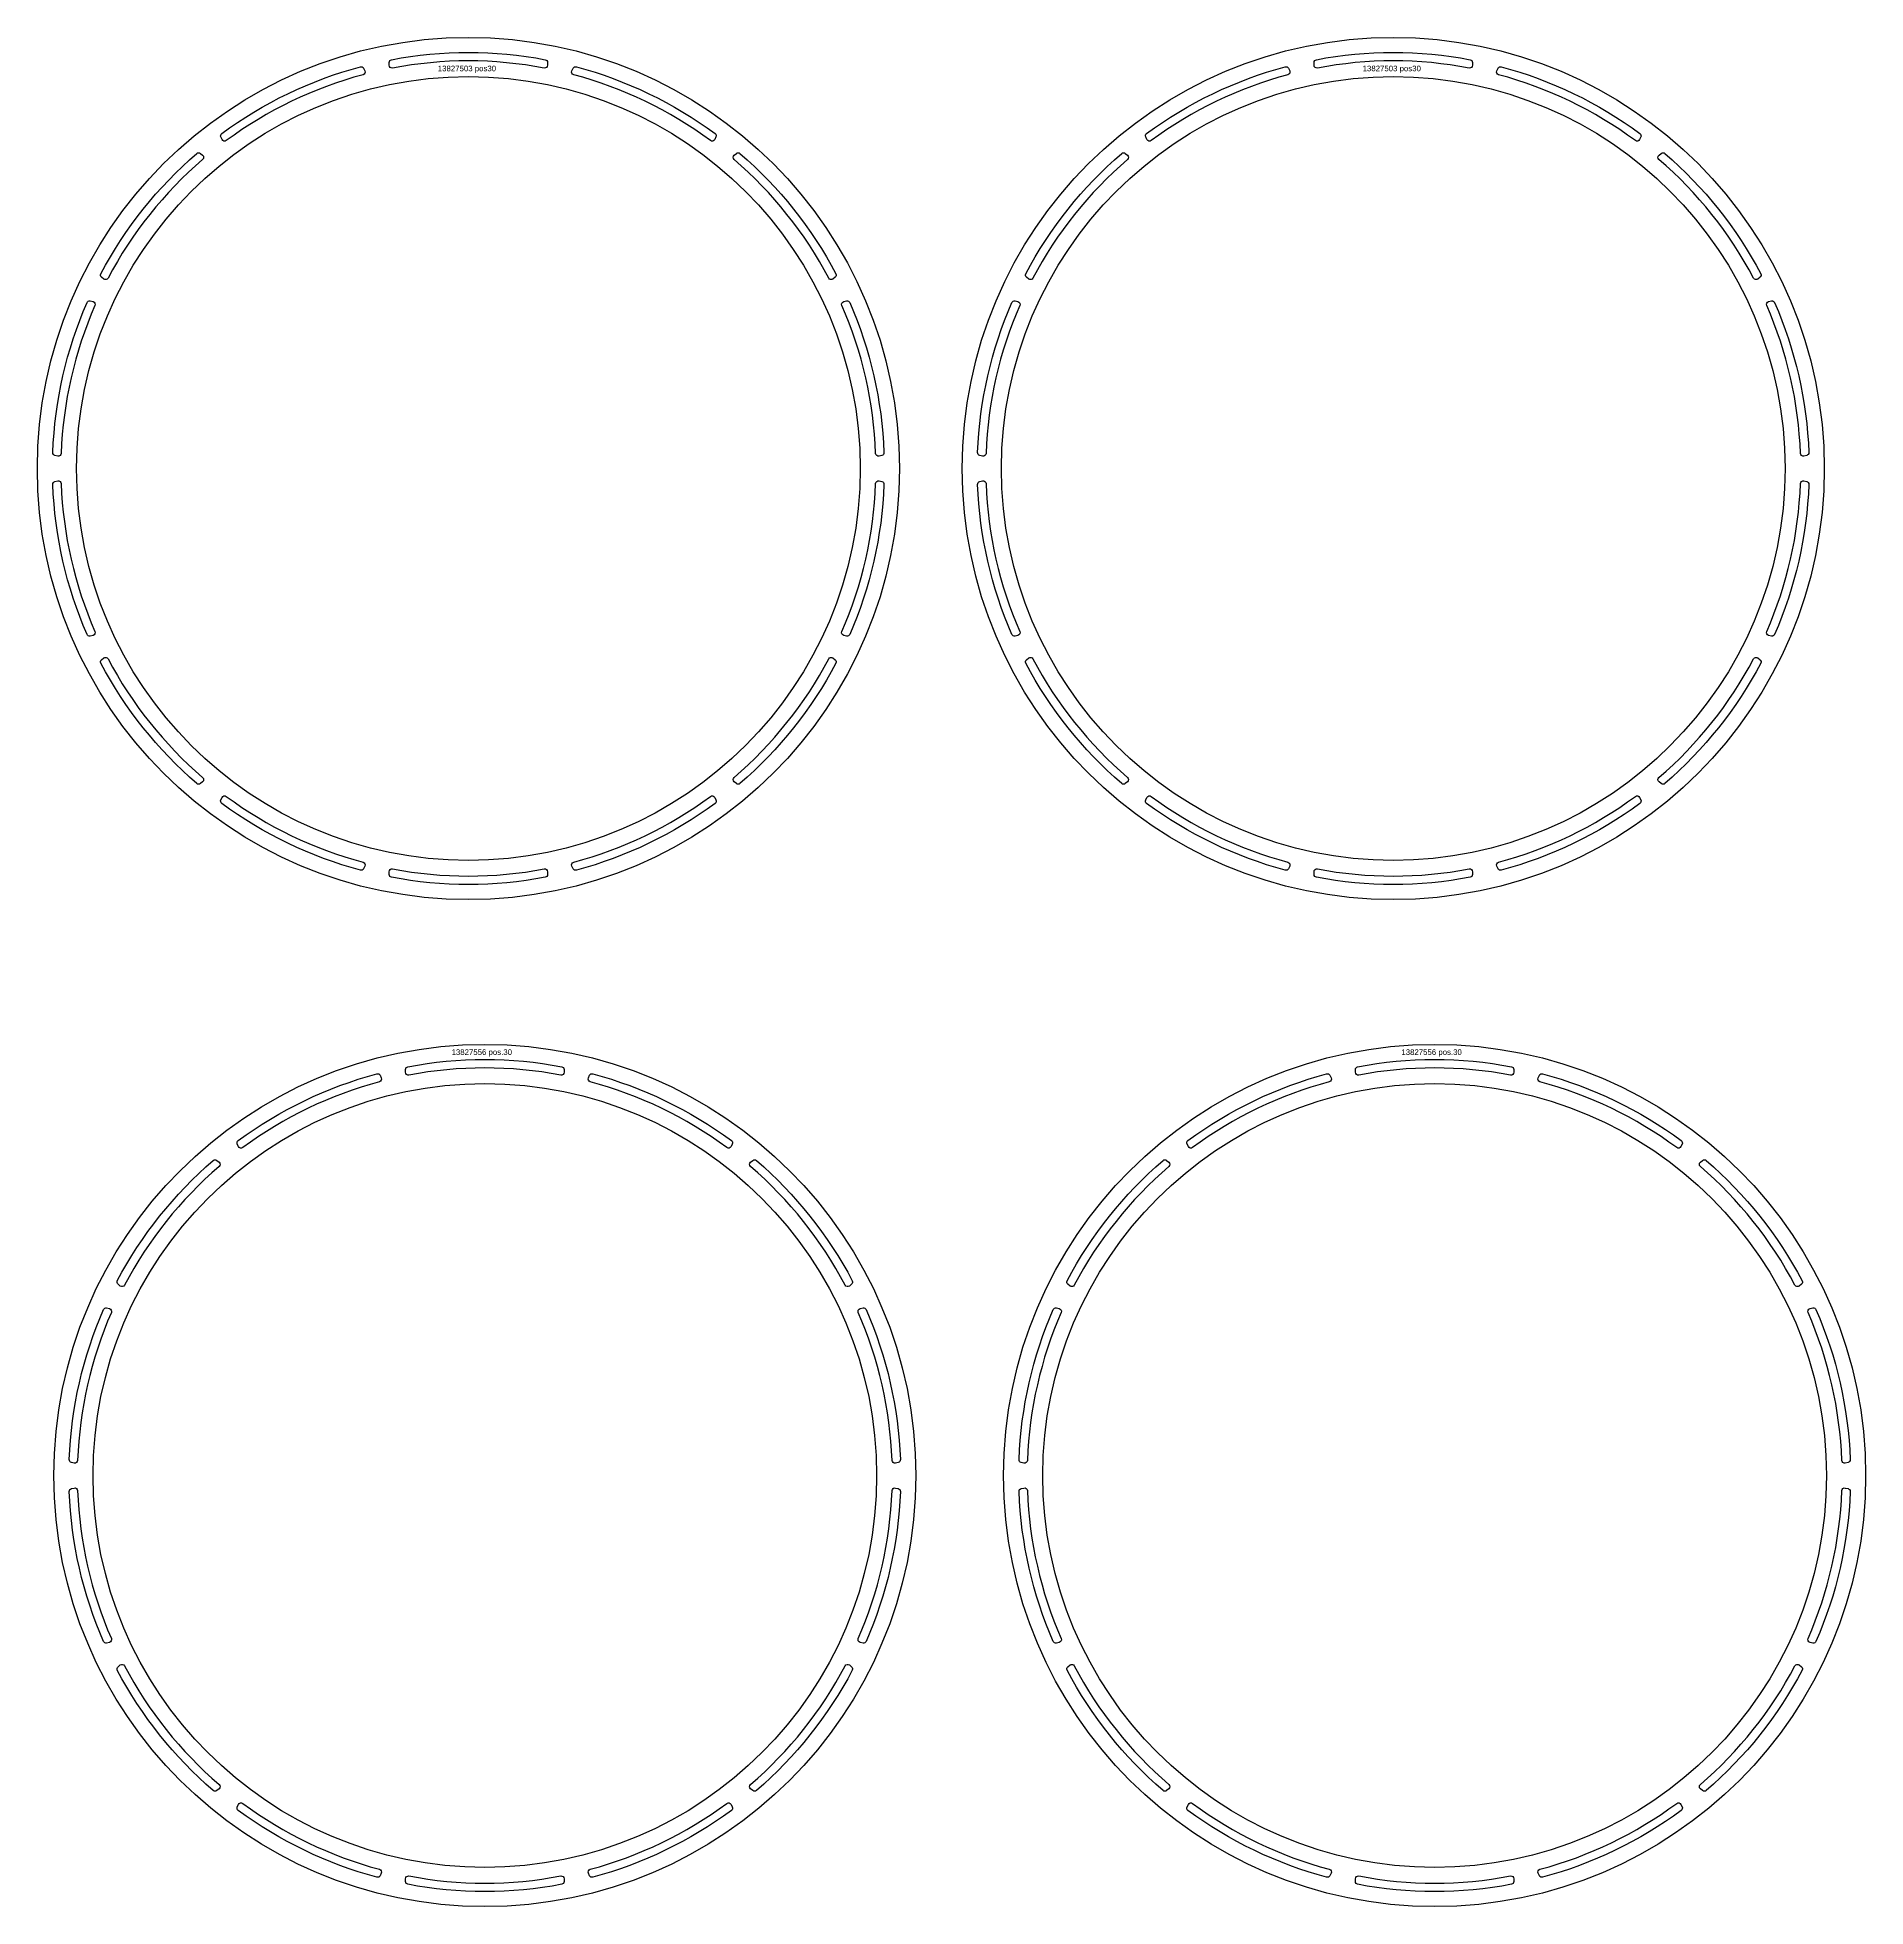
# Model space of a CAD drawing. Header units: millimetres. Extents: x 1449 to 4716, y 533 to 3872.
import ezdxf

# ---------------------------------------------------------------- set-up
doc = ezdxf.new("R2010")
doc.units = ezdxf.units.MM
for name, color, linetype in [('13827503', 7, 'Continuous'), ('13827556', 7, 'Continuous'), ('Texto', 3, 'Continuous')]:
    doc.layers.add(name, color=color, linetype=linetype)
doc.styles.get("Standard").update_dxf_attribs({"font": 'arial.ttf'})

msp = doc.modelspace()

# ---------------------------------------------------------------- linework, layer by layer
at = {"layer": '13827503'}
for points in [[(2077.9, 3826.9, -0.360718), (2082, 3831.8, -0.093284), (2356.8, 3831.8, -0.360718), (2360.9, 3826.9), (2360.9, 3821.8, -0.470204), (2355, 3816.9, 0.093932), (2083.9, 3816.9, -0.470204), (2077.9, 3821.8)], [(3730.2, 3826.9, -0.360718), (3734.3, 3831.8, -0.093284), (4009.1, 3831.8, -0.360718), (4013.2, 3826.9), (4013.2, 3821.8, -0.470204), (4007.3, 3816.9, 0.093932), (3736.1, 3816.9, -0.470204), (3730.2, 3821.8)], [(1777.3, 3693.7, -0.360718), (1778.8, 3699.9, -0.093284), (2026.4, 3819.1, -0.360718), (2032.2, 3816.4), (2034.4, 3811.9, -0.470204), (2031.2, 3804.9, 0.093932), (1786.9, 3687.2, -0.470204), (1779.5, 3689.1)], [(2406.6, 3816.4, -0.360718), (2412.4, 3819.1, -0.093284), (2660.1, 3699.9, -0.360718), (2661.6, 3693.7), (2659.4, 3689.1, -0.470204), (2651.9, 3687.2, 0.093932), (2407.6, 3804.9, -0.470204), (2404.4, 3811.9)], [(3429.5, 3693.7, -0.360718), (3431.1, 3699.9, -0.093284), (3678.7, 3819.1, -0.360718), (3684.5, 3816.4), (3686.7, 3811.9, -0.470204), (3683.5, 3804.9, 0.093932), (3439.2, 3687.2, -0.470204), (3431.7, 3689.1)], [(4058.9, 3816.4, -0.360718), (4064.7, 3819.1, -0.093284), (4312.3, 3699.9, -0.360718), (4313.9, 3693.7), (4311.6, 3689.1, -0.470204), (4304.2, 3687.2, 0.093932), (4059.9, 3804.9, -0.470204), (4056.7, 3811.9)], [(1564.2, 3443.2, -0.360718), (1562.9, 3449.4, -0.093284), (1734.2, 3664.3, -0.360718), (1740.6, 3664.4), (1744.6, 3661.3, -0.470204), (1744.7, 3653.6, 0.093932), (1575.7, 3441.6, -0.470204), (1568.1, 3440)], [(2698.2, 3664.4, -0.360718), (2704.6, 3664.3, -0.093284), (2876, 3449.4, -0.360718), (2874.7, 3443.2), (2870.7, 3440, -0.470204), (2863.2, 3441.6, 0.093932), (2694.1, 3653.6, -0.470204), (2694.3, 3661.3)], [(3216.4, 3443.2, -0.360718), (3215.1, 3449.4, -0.093284), (3386.5, 3664.3, -0.360718), (3392.9, 3664.4), (3396.9, 3661.3, -0.470204), (3397, 3653.6, 0.093932), (3227.9, 3441.6, -0.470204), (3220.4, 3440)], [(4350.5, 3664.4, -0.360718), (4356.9, 3664.3, -0.093284), (4528.2, 3449.4, -0.360718), (4526.9, 3443.2), (4523, 3440, -0.470204), (4515.4, 3441.6, 0.093932), (4346.4, 3653.6, -0.470204), (4346.5, 3661.3)], [(1480.9, 3125, -0.360718), (1477, 3130.1, -0.093284), (1538.1, 3398.1, -0.360718), (1543.8, 3400.9), (1548.8, 3399.8, -0.470204), (1552.3, 3392.9, 0.093932), (1491.9, 3128.6, -0.470204), (1485.8, 3123.9)], [(2895, 3400.9, -0.360718), (2900.7, 3398.1, -0.093284), (2961.9, 3130.1, -0.360718), (2958, 3125), (2953, 3123.9, -0.470204), (2946.9, 3128.6, 0.093932), (2886.6, 3392.9, -0.470204), (2890.1, 3399.8)], [(3133.1, 3125, -0.360718), (3129.2, 3130.1, -0.093284), (3190.4, 3398.1, -0.360718), (3196.1, 3400.9), (3201.1, 3399.8, -0.470204), (3204.5, 3392.9, 0.093932), (3144.2, 3128.6, -0.470204), (3138.1, 3123.9)], [(4547.3, 3400.9, -0.360718), (4553, 3398.1, -0.093284), (4614.1, 3130.1, -0.360718), (4610.3, 3125), (4605.3, 3123.9, -0.470204), (4599.2, 3128.6, 0.093932), (4538.9, 3392.9, -0.470204), (4542.3, 3399.8)], [(1543.8, 2802.3, -0.360718), (1538.1, 2805.1, -0.093284), (1477, 3073.1, -0.360718), (1480.9, 3078.2), (1485.8, 3079.3, -0.470204), (1491.9, 3074.6, 0.093932), (1552.3, 2810.3, -0.470204), (1548.8, 2803.4)], [(2958, 3078.2, -0.360718), (2961.9, 3073.1, -0.093284), (2900.7, 2805.1, -0.360718), (2895, 2802.3), (2890.1, 2803.4, -0.470204), (2886.6, 2810.3, 0.093932), (2946.9, 3074.6, -0.470204), (2953, 3079.3)], [(3196.1, 2802.3, -0.360718), (3190.4, 2805.1, -0.093284), (3129.2, 3073.1, -0.360718), (3133.1, 3078.2), (3138.1, 3079.3, -0.470204), (3144.2, 3074.6, 0.093932), (3204.5, 2810.3, -0.470204), (3201.1, 2803.4)], [(4610.3, 3078.2, -0.360718), (4614.1, 3073.1, -0.093284), (4553, 2805.1, -0.360718), (4547.3, 2802.3), (4542.3, 2803.4, -0.470204), (4538.9, 2810.3, 0.093932), (4599.2, 3074.6, -0.470204), (4605.3, 3079.3)], [(1740.6, 2538.8, -0.360718), (1734.2, 2538.9, -0.093284), (1562.9, 2753.8, -0.360718), (1564.2, 2760), (1568.1, 2763.2, -0.470204), (1575.7, 2761.6, 0.093932), (1744.7, 2549.7, -0.470204), (1744.6, 2542)], [(2874.7, 2760, -0.360718), (2876, 2753.8, -0.093284), (2704.6, 2538.9, -0.360718), (2698.2, 2538.8), (2694.3, 2542, -0.470204), (2694.1, 2549.7, 0.093932), (2863.2, 2761.6, -0.470204), (2870.7, 2763.2)], [(3392.9, 2538.8, -0.360718), (3386.5, 2538.9, -0.093284), (3215.1, 2753.8, -0.360718), (3216.4, 2760), (3220.4, 2763.2, -0.470204), (3227.9, 2761.6, 0.093932), (3397, 2549.7, -0.470204), (3396.9, 2542)], [(4526.9, 2760, -0.360718), (4528.2, 2753.8, -0.093284), (4356.9, 2538.9, -0.360718), (4350.5, 2538.8), (4346.5, 2542, -0.470204), (4346.4, 2549.7, 0.093932), (4515.4, 2761.6, -0.470204), (4523, 2763.2)], [(2032.2, 2386.8, -0.360718), (2026.4, 2384.1, -0.093284), (1778.8, 2503.4, -0.360718), (1777.3, 2509.6), (1779.5, 2514.1, -0.470204), (1786.9, 2516, 0.093932), (2031.2, 2398.4, -0.470204), (2034.4, 2391.4)], [(2661.6, 2509.6, -0.360718), (2660.1, 2503.4, -0.093284), (2412.4, 2384.1, -0.360718), (2406.6, 2386.8), (2404.4, 2391.4, -0.470204), (2407.6, 2398.4, 0.093932), (2651.9, 2516, -0.470204), (2659.4, 2514.1)], [(3684.5, 2386.8, -0.360718), (3678.7, 2384.1, -0.093284), (3431.1, 2503.4, -0.360718), (3429.5, 2509.6), (3431.7, 2514.1, -0.470204), (3439.2, 2516, 0.093932), (3683.5, 2398.4, -0.470204), (3686.7, 2391.4)], [(4313.9, 2509.6, -0.360718), (4312.3, 2503.4, -0.093284), (4064.7, 2384.1, -0.360718), (4058.9, 2386.8), (4056.7, 2391.4, -0.470204), (4059.9, 2398.4, 0.093932), (4304.2, 2516, -0.470204), (4311.6, 2514.1)], [(2360.9, 2376.3, -0.360718), (2356.8, 2371.4, -0.093284), (2082, 2371.4, -0.360718), (2077.9, 2376.3), (2077.9, 2381.4, -0.470204), (2083.9, 2386.3, 0.093932), (2355, 2386.3, -0.470204), (2360.9, 2381.4)], [(4013.2, 2376.3, -0.360718), (4009.1, 2371.4, -0.093284), (3734.3, 2371.4, -0.360718), (3730.2, 2376.3), (3730.2, 2381.4, -0.470204), (3736.1, 2386.3, 0.093932), (4007.3, 2386.3, -0.470204), (4013.2, 2381.4)]]:
    msp.add_lwpolyline(points, format="xyb", close=True, dxfattribs=at)
for centre, radius in [((2219.4, 3101.6), 770), ((3871.7, 3101.6), 770), ((2219.4, 3101.6), 700), ((3871.7, 3101.6), 700)]:
    msp.add_circle(centre, radius, dxfattribs=at)
at = {"layer": '13827556'}
for points in [[(2111.4, 2033.1, -0.093284), (2386.2, 2033.1, -0.360718), (2390.3, 2028.2), (2390.3, 2023.1, -0.470204), (2384.3, 2018.2, 0.093932), (2113.2, 2018.2, -0.470204), (2107.3, 2023.1), (2107.3, 2028.2, -0.360718)], [(3808.1, 2033.1, -0.093284), (4083, 2033.1, -0.360718), (4087.1, 2028.2), (4087.1, 2023.1, -0.470204), (4081.1, 2018.2, 0.093932), (3810, 2018.2, -0.470204), (3804.1, 2023.1), (3804.1, 2028.2, -0.360718)], [(1806.6, 1894.9, -0.360718), (1808.2, 1901.1, -0.093284), (2055.8, 2020.4, -0.360718), (2061.6, 2017.7), (2063.8, 2013.2, -0.470204), (2060.6, 2006.2, 0.093932), (1816.3, 1888.5, -0.470204), (1808.8, 1890.4)], [(2436, 2017.7, -0.360718), (2441.8, 2020.4, -0.093284), (2689.4, 1901.1, -0.360718), (2690.9, 1894.9), (2688.7, 1890.4, -0.470204), (2681.3, 1888.5, 0.093932), (2437, 2006.2, -0.470204), (2433.8, 2013.2)], [(3503.4, 1894.9, -0.360718), (3504.9, 1901.1, -0.093284), (3752.6, 2020.4, -0.360718), (3758.4, 2017.7), (3760.6, 2013.2, -0.470204), (3757.4, 2006.2, 0.093932), (3513.1, 1888.5, -0.470204), (3505.6, 1890.4)], [(4132.8, 2017.7, -0.360718), (4138.6, 2020.4, -0.093284), (4386.2, 1901.1, -0.360718), (4387.7, 1894.9), (4385.5, 1890.4, -0.470204), (4378.1, 1888.5, 0.093932), (4133.8, 2006.2, -0.470204), (4130.6, 2013.2)], [(1593.5, 1644.5, -0.360718), (1592.2, 1650.7, -0.093284), (1763.6, 1865.6, -0.360718), (1770, 1865.7), (1773.9, 1862.6, -0.470204), (1774.1, 1854.9, 0.093932), (1605, 1642.9, -0.470204), (1597.5, 1641.3)], [(2727.6, 1865.7, -0.360718), (2734, 1865.6, -0.093284), (2905.3, 1650.7, -0.360718), (2904, 1644.5), (2900.1, 1641.3, -0.470204), (2892.5, 1642.9, 0.093932), (2723.5, 1854.9, -0.470204), (2723.6, 1862.6)], [(3290.3, 1644.5, -0.360718), (3289, 1650.7, -0.093284), (3460.4, 1865.6, -0.360718), (3466.8, 1865.7), (3470.7, 1862.6, -0.470204), (3470.9, 1854.9, 0.093932), (3301.8, 1642.9, -0.470204), (3294.3, 1641.3)], [(4424.4, 1865.7, -0.360718), (4430.8, 1865.6, -0.093284), (4602.1, 1650.7, -0.360718), (4600.8, 1644.5), (4596.8, 1641.3, -0.470204), (4589.3, 1642.9, 0.093932), (4420.3, 1854.9, -0.470204), (4420.4, 1862.6)], [(1510.2, 1326.3, -0.360718), (1506.3, 1331.4, -0.093284), (1567.5, 1599.4, -0.360718), (1573.2, 1602.2), (1578.1, 1601.1, -0.470204), (1581.6, 1594.2, 0.093932), (1521.3, 1329.9, -0.470204), (1515.2, 1325.2)], [(2924.4, 1602.2, -0.360718), (2930.1, 1599.4, -0.093284), (2991.2, 1331.4, -0.360718), (2987.3, 1326.3), (2982.4, 1325.2, -0.470204), (2976.3, 1329.9, 0.093932), (2915.9, 1594.2, -0.470204), (2919.4, 1601.1)], [(3207, 1326.3, -0.360718), (3203.1, 1331.4, -0.093284), (3264.3, 1599.4, -0.360718), (3270, 1602.2), (3274.9, 1601.1, -0.470204), (3278.4, 1594.2, 0.093932), (3218.1, 1329.9, -0.470204), (3212, 1325.2)], [(4621.2, 1602.2, -0.360718), (4626.9, 1599.4, -0.093284), (4688, 1331.4, -0.360718), (4684.1, 1326.3), (4679.2, 1325.2, -0.470204), (4673.1, 1329.9, 0.093932), (4612.7, 1594.2, -0.470204), (4616.2, 1601.1)], [(1573.2, 1003.6, -0.360718), (1567.5, 1006.4, -0.093284), (1506.3, 1274.4, -0.360718), (1510.2, 1279.5), (1515.2, 1280.6, -0.470204), (1521.3, 1275.9, 0.093932), (1581.6, 1011.6, -0.470204), (1578.1, 1004.7)], [(2987.3, 1279.5, -0.360718), (2991.2, 1274.4, -0.093284), (2930.1, 1006.4, -0.360718), (2924.4, 1003.6), (2919.4, 1004.7, -0.470204), (2915.9, 1011.6, 0.093932), (2976.3, 1275.9, -0.470204), (2982.4, 1280.6)], [(3270, 1003.6, -0.360718), (3264.3, 1006.4, -0.093284), (3203.1, 1274.4, -0.360718), (3207, 1279.5), (3212, 1280.6, -0.470204), (3218.1, 1275.9, 0.093932), (3278.4, 1011.6, -0.470204), (3274.9, 1004.7)], [(4684.1, 1279.5, -0.360718), (4688, 1274.4, -0.093284), (4626.9, 1006.4, -0.360718), (4621.2, 1003.6), (4616.2, 1004.7, -0.470204), (4612.7, 1011.6, 0.093932), (4673.1, 1275.9, -0.470204), (4679.2, 1280.6)], [(1770, 740.1, -0.360718), (1763.6, 740.2, -0.093284), (1592.2, 955.1, -0.360718), (1593.5, 961.3), (1597.5, 964.5, -0.470204), (1605, 962.9, 0.093932), (1774.1, 750.9, -0.470204), (1773.9, 743.2)], [(2904, 961.3, -0.360718), (2905.3, 955.1, -0.093284), (2734, 740.2, -0.360718), (2727.6, 740.1), (2723.6, 743.2, -0.470204), (2723.5, 750.9, 0.093932), (2892.5, 962.9, -0.470204), (2900.1, 964.5)], [(3466.8, 740.1, -0.360718), (3460.4, 740.2, -0.093284), (3289, 955.1, -0.360718), (3290.3, 961.3), (3294.3, 964.5, -0.470204), (3301.8, 962.9, 0.093932), (3470.9, 750.9, -0.470204), (3470.7, 743.2)], [(4600.8, 961.3, -0.360718), (4602.1, 955.1, -0.093284), (4430.8, 740.2, -0.360718), (4424.4, 740.1), (4420.4, 743.2, -0.470204), (4420.3, 750.9, 0.093932), (4589.3, 962.9, -0.470204), (4596.8, 964.5)], [(2061.6, 588.1, -0.360718), (2055.8, 585.4, -0.093284), (1808.2, 704.7, -0.360718), (1806.6, 710.9), (1808.8, 715.4, -0.470204), (1816.3, 717.3, 0.093932), (2060.6, 599.6, -0.470204), (2063.8, 592.6)], [(2690.9, 710.9, -0.360718), (2689.4, 704.7, -0.093284), (2441.8, 585.4, -0.360718), (2436, 588.1), (2433.8, 592.6, -0.470204), (2437, 599.6, 0.093932), (2681.3, 717.3, -0.470204), (2688.7, 715.4)], [(3758.4, 588.1, -0.360718), (3752.6, 585.4, -0.093284), (3504.9, 704.7, -0.360718), (3503.4, 710.9), (3505.6, 715.4, -0.470204), (3513.1, 717.3, 0.093932), (3757.4, 599.6, -0.470204), (3760.6, 592.6)], [(4387.7, 710.9, -0.360718), (4386.2, 704.7, -0.093284), (4138.6, 585.4, -0.360718), (4132.8, 588.1), (4130.6, 592.6, -0.470204), (4133.8, 599.6, 0.093932), (4378.1, 717.3, -0.470204), (4385.5, 715.4)], [(2390.3, 577.6, -0.360718), (2386.2, 572.7, -0.093284), (2111.4, 572.7, -0.360718), (2107.3, 577.6), (2107.3, 582.7, -0.470204), (2113.2, 587.6, 0.093932), (2384.3, 587.6, -0.470204), (2390.3, 582.7)], [(4087.1, 577.6, -0.360718), (4083, 572.7, -0.093284), (3808.1, 572.7, -0.360718), (3804.1, 577.6), (3804.1, 582.7, -0.470204), (3810, 587.6, 0.093932), (4081.1, 587.6, -0.470204), (4087.1, 582.7)]]:
    msp.add_lwpolyline(points, format="xyb", close=True, dxfattribs=at)
for centre, radius in [((2248.8, 1302.9), 770), ((3945.6, 1302.9), 770), ((2248.8, 1302.9), 700), ((3945.6, 1302.9), 700)]:
    msp.add_circle(centre, radius, dxfattribs=at)

# ---------------------------------------------------------------- texts
at = {"layer": 'Texto', "char_height": 10, "attachment_point": 1}
for s, width, insert in [('13827503 pos30', 500.961, (2164.8, 3821.1)), ('13827503 pos30', 500.961, (3817, 3821.1)), ('13827556 pos.30', 224.61, (2189.4, 2064.1)), ('13827556 pos.30', 224.61, (3886.2, 2064.1))]:
    msp.add_mtext_dynamic_manual_height_columns(s, width=width, gutter_width=12.5, heights=[0], dxfattribs=dict(at, insert=insert))

doc.saveas('drawing.dxf')
